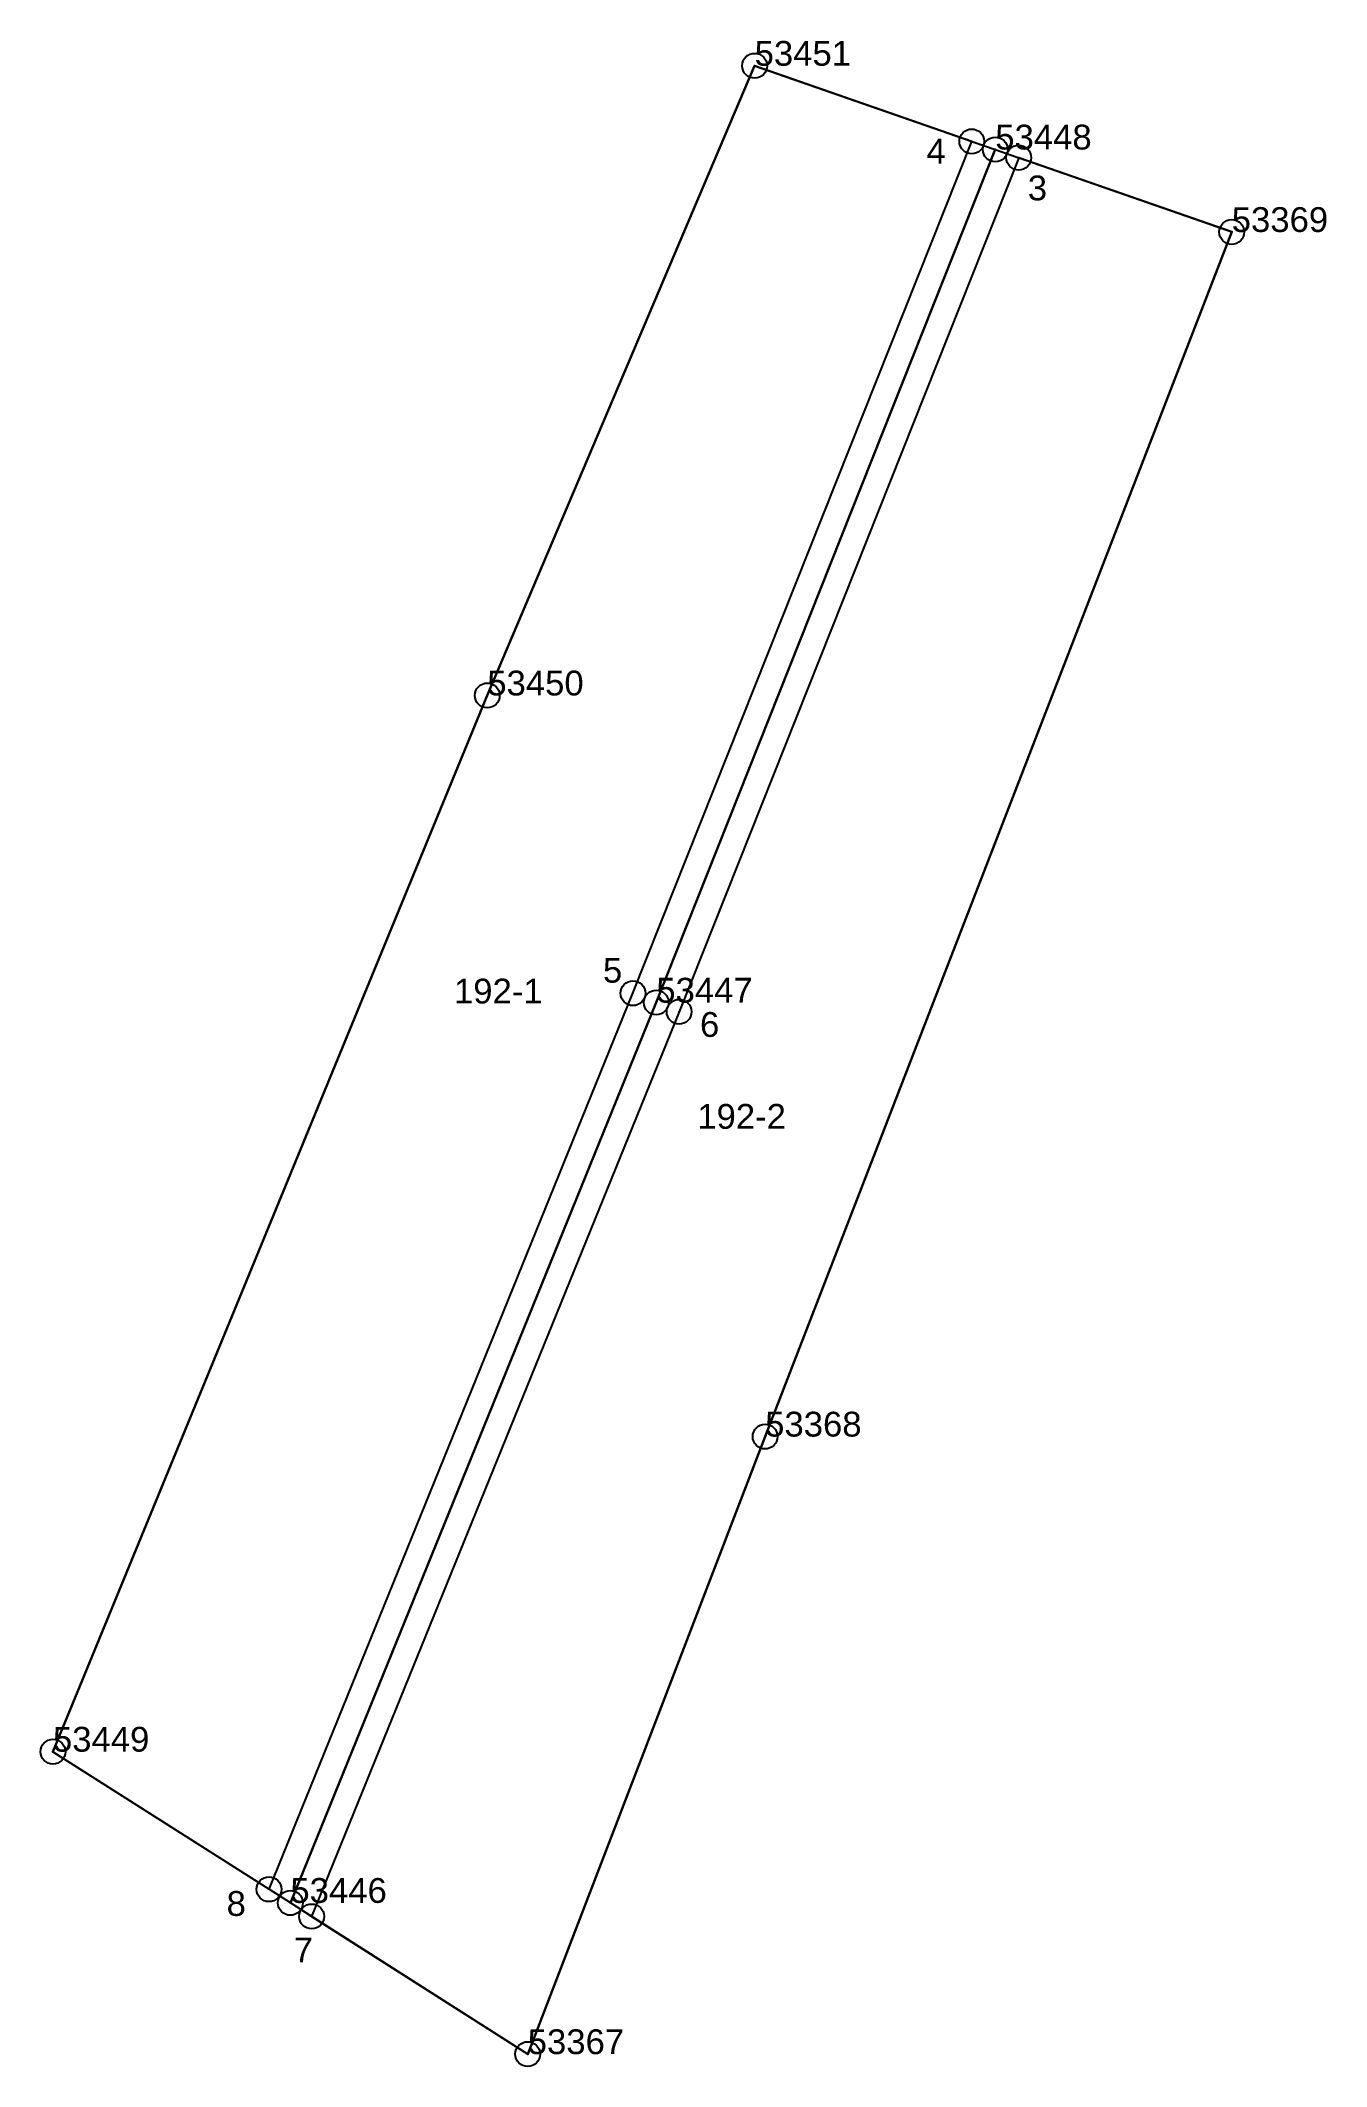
# Model space of a CAD drawing. Header units: feet. Extents: x 7508000 to 7512000, y 4688000 to 4692000.
# Drawn here: x 7511090.5 to 7511194.1, y 4691011 to 4691174.3 of the extents above; entities that cross this region are included whole.
import ezdxf

# ---------------------------------------------------------------- set-up
doc = ezdxf.new("R2010")
doc.units = ezdxf.units.FT
doc.header["$MEASUREMENT"] = 0
doc.header["$PDMODE"] = 32
doc.header["$PDSIZE"] = 2
doc.layers.get('0').update_dxf_attribs({"linetype": 'CONTINUOUS'})
for name, color, linetype in [('Nr e Pikave Gjeodezike te Parceles Baze', 7, 'CONTINUOUS'), ('Nr Parceles Baze', 7, 'CONTINUOUS'), ('Ortofoto_2012', 7, 'CONTINUOUS'), ('Parcela Baze', 7, 'CONTINUOUS'), ('Pikat', 7, 'CONTINUOUS')]:
    doc.layers.add(name, color=color, linetype=linetype)
doc.styles.get("Standard").update_dxf_attribs({"font": 'arial.ttf'})
picture_1 = doc.add_image_def('image3.ecw', size_in_pixel=(10000, 10000))

msp = doc.modelspace()

# ---------------------------------------------------------------- texts
at = {"color": 2, "linetype": 'Continuous', "char_height": 2, "attachment_point": 1}
for s, insert in [('4', (7511161.84, 4691166.41)), ('3', (7511170, 4691163.44)), ('5', (7511135.77, 4691100.38)), ('6', (7511143.59, 4691096.01)), ('8', (7511105.45, 4691025.15)), ('7', (7511110.86, 4691021.41))]:
    msp.add_mtext_dynamic_manual_height_columns(s, width=0.8643, gutter_width=1, heights=[0], dxfattribs=dict(at, insert=insert))
at = {"layer": 'Nr e Pikave Gjeodezike te Parceles Baze', "color": 2}
for s, p in [('53451', (7511147.99, 4691172.29)), ('53448', (7511167.38, 4691165.54)), ('53369', (7511186.43, 4691158.89)), ('53450', (7511126.45, 4691121.53)), ('53447', (7511140.07, 4691096.77)), ('53368', (7511148.84, 4691061.79)), ('53449', (7511091.46, 4691036.39)), ('53446', (7511110.59, 4691024.2)), ('53367', (7511129.71, 4691012.01))]:
    msp.add_text(s, height=2, dxfattribs=at).set_placement(p)
at = {"layer": 'Nr Parceles Baze', "color": 2}
for s, p in [('192-1', (7511123.77, 4691096.7)), ('192-2', (7511143.37, 4691086.6))]:
    msp.add_text(s, height=2, dxfattribs=at).set_placement(p)

# ---------------------------------------------------------------- linework, layer by layer
at = {"color": 2, "linetype": 'Continuous'}
for points in [[(7511165.49, 4691166.19), (7511147.99, 4691172.29), (7511126.45, 4691121.53), (7511091.46, 4691036.39), (7511108.87, 4691025.3), (7511138.19, 4691097.53)], [(7511186.43, 4691158.89), (7511169.27, 4691164.88), (7511141.91, 4691096.03), (7511112.3, 4691023.11), (7511129.71, 4691012.01), (7511148.84, 4691061.79)]]:
    msp.add_lwpolyline(points, close=True, dxfattribs=at)
msp.add_lwpolyline([(7511169.27, 4691164.88), (7511141.91, 4691096.03), (7511112.3, 4691023.11), (7511110.59, 4691024.2), (7511108.87, 4691025.3), (7511138.19, 4691097.53), (7511165.49, 4691166.19), (7511167.38, 4691165.54), (7511169.27, 4691164.88)], dxfattribs=at)
for p in [(7511165.49, 4691166.19), (7511169.27, 4691164.88), (7511138.19, 4691097.53), (7511141.91, 4691096.03), (7511108.87, 4691025.3), (7511112.3, 4691023.11)]:
    msp.add_point(p, dxfattribs=at)
at = {"layer": 'Parcela Baze', "color": 2}
for points in [[(7511110.59, 4691024.2), (7511091.46, 4691036.39), (7511126.45, 4691121.53), (7511147.99, 4691172.29), (7511167.38, 4691165.54), (7511140.06, 4691096.78), (7511110.59, 4691024.2)], [(7511186.43, 4691158.89), (7511148.84, 4691061.79), (7511129.71, 4691012.01), (7511110.59, 4691024.2), (7511140.06, 4691096.78), (7511167.38, 4691165.54), (7511186.43, 4691158.89)]]:
    msp.add_lwpolyline(points, dxfattribs=at)
at = {"layer": 'Pikat', "color": 2}
for p in [(7511147.99, 4691172.29), (7511147.99, 4691172.29), (7511167.38, 4691165.54), (7511167.38, 4691165.54), (7511186.43, 4691158.89), (7511186.43, 4691158.89), (7511126.45, 4691121.53), (7511140.06, 4691096.78), (7511148.84, 4691061.79), (7511091.46, 4691036.39), (7511110.59, 4691024.2), (7511129.71, 4691012.01)]:
    msp.add_point(p, dxfattribs=at)

msp.set_redraw_order([(e.dxf.handle, doc.entitydb.next_handle()) for e in msp.query("TEXT MTEXT ATTDEF DIMENSION ARC_DIMENSION")])  # texts and dimensions are drawn at this point

# ---------------------------------------------------------------- pictures from other files: only their frames are drawn
at = {"layer": 'Ortofoto_2012'}
image = msp.add_image(picture_1, insert=(7510000, 4690000), size_in_units=(2000, 2000), dxfattribs=at)
image.dxf.flags = 7

doc.saveas('drawing.dxf')
